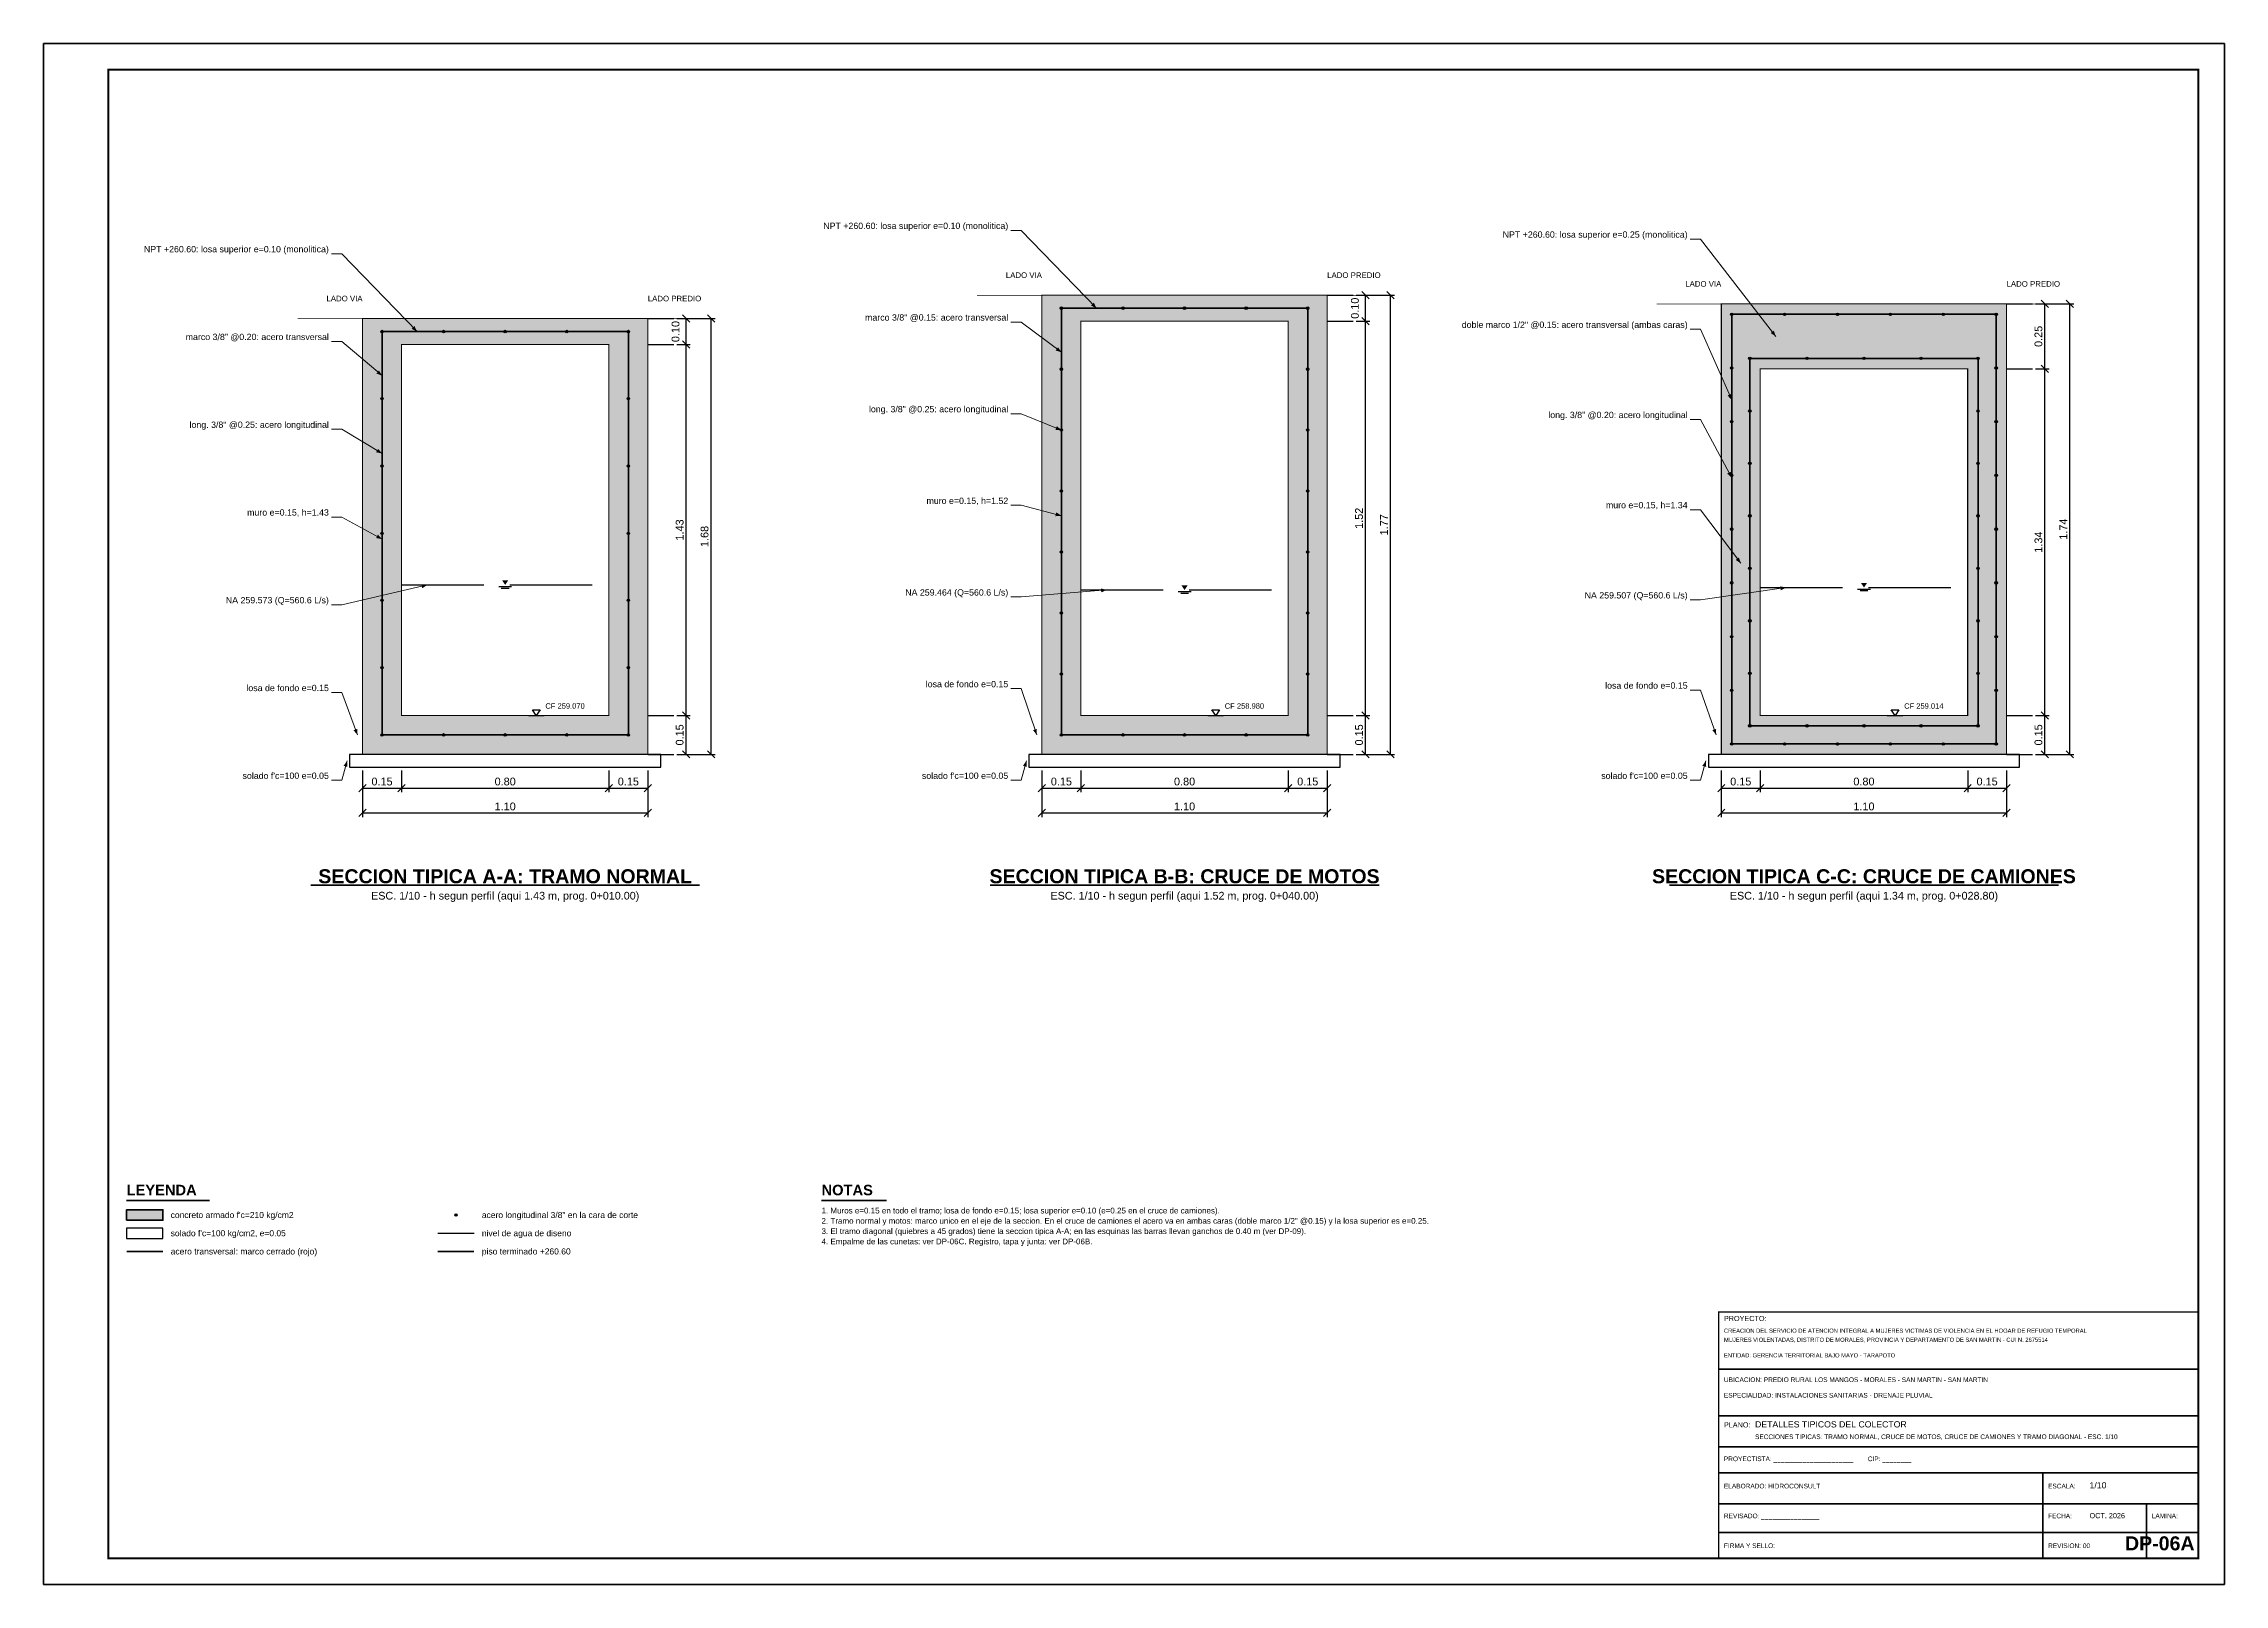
# Model space of a CAD drawing. Header units: metres. Extents: x 349021 to 349543, y 9281040 to 9281959.
# Drawn here: x 349180.98 to 349189.39, y 9281639.79 to 9281645.73 of the extents above; entities that cross this region are included whole.
import ezdxf
from ezdxf.enums import TextEntityAlignment as Align

# ---------------------------------------------------------------- set-up
doc = ezdxf.new("R2010")
doc.units = ezdxf.units.M
doc.header["$LTSCALE"] = 0.25
doc.linetypes.add('DASHED', pattern=[1.524, 1.27, -0.254])
for name, color, linetype, lineweight in [('ACERO', 1, 'CONTINUOUS', 35), ('AGUA', 150, 'DASHED', 25), ('CONCRETO', 250, 'CONTINUOUS', 50), ('COTAS', 94, 'CONTINUOUS', 18), ('LLAMADAS', 30, 'CONTINUOUS', 18), ('MARCO', 7, 'CONTINUOUS', 50), ('ROTULO', 7, 'CONTINUOUS', 35), ('TERRENO', 7, 'CONTINUOUS', 30), ('TITULOS', 160, 'CONTINUOUS', 35)]:
    doc.layers.add(name, color=color, linetype=linetype, lineweight=lineweight)
for name, color, linetype in [('ACERO-PUNTOS', 5, 'CONTINUOUS'), ('AGUA-SIMBOLO', 150, 'CONTINUOUS'), ('GUITARRA', 8, 'CONTINUOUS'), ('LEYENDA', 7, 'CONTINUOUS'), ('NIVELES', 7, 'CONTINUOUS'), ('ROTULO-TEXTO', 7, 'CONTINUOUS'), ('SOLADO', 8, 'CONTINUOUS'), ('TEXTOS', 7, 'CONTINUOUS'), ('TEXTOS-NOTAS', 7, 'CONTINUOUS')]:
    doc.layers.add(name, color=color, linetype=linetype)
doc.layers.add('CONCRETO-ACHURADO', color=8, linetype='CONTINUOUS', true_color=0xe2e2e2)
doc.styles.get("Standard").update_dxf_attribs({"font": 'arial.ttf'})
doc.styles.add('TITULOS', font='arialbd.ttf')
doc.dimstyles.new('COT-10', dxfattribs={"dimscale": 0.01, "dimtxt": 3, "dimasz": 2.2, "dimexe": 1.6, "dimexo": 1.2, "dimgap": 1, "dimtad": 1, "dimzin": 0, "dimdsep": 46, "dimtxsty": 'Standard', "dimtsz": 1.4, "dimcen": 2.5, "dimclrd": 256, "dimclre": 256, "dimclrt": 7, "dimazin": 3, "dimtfac": 1, "dimtmove": 0, "dimatfit": 3})

msp = doc.modelspace()

# ---------------------------------------------------------------- texts
at = {"layer": 'LEYENDA'}
for s, p in [("concreto armado f'c=210 kg/cm2", (349181.47, 9281641.214)), ('acero longitudinal 3/8" en la cara de corte', (349182.67, 9281641.214)), ("solado f'c=100 kg/cm2, e=0.05", (349181.47, 9281641.1438)), ('acero transversal: marco cerrado (rojo)', (349181.47, 9281641.0736)), ('piso terminado +260.60', (349182.67, 9281641.0736)), ('nivel de agua de diseno', (349182.67, 9281641.1438))]:
    msp.add_text(s, height=0.0234, dxfattribs=at).set_placement(p, align=Align.MIDDLE_LEFT)
at = {"layer": 'NIVELES'}
for s, p in [('CF 259.070', (349182.915, 9281643.166)), ('CF 258.980', (349185.535, 9281643.166)), ('CF 259.014', (349188.155, 9281643.166))]:
    msp.add_text(s, height=0.0208, dxfattribs=at).set_placement(p)
at = {"layer": 'ROTULO-TEXTO'}
for s, height, p in [('CREACION DEL SERVICIO DE ATENCION INTEGRAL A MUJERES VICTIMAS DE VIOLENCIA EN EL HOGAR DE REFUGIO TEMPORAL', 0.016, (349187.46, 9281640.76)), ('PROYECTO:', 0.02, (349187.46, 9281640.805)), ('MUJERES VIOLENTADAS, DISTRITO DE MORALES, PROVINCIA Y DEPARTAMENTO DE SAN MARTIN - CUI N. 2675514', 0.016, (349187.46, 9281640.725)), ('ENTIDAD: GERENCIA TERRITORIAL BAJO MAYO - TARAPOTO', 0.016, (349187.46, 9281640.665)), ('UBICACION: PREDIO RURAL LOS MANGOS - MORALES - SAN MARTIN - SAN MARTIN', 0.018, (349187.46, 9281640.57)), ('ESPECIALIDAD: INSTALACIONES SANITARIAS - DRENAJE PLUVIAL', 0.018, (349187.46, 9281640.51)), ('PLANO:', 0.02, (349187.46, 9281640.395)), ('DETALLES TIPICOS DEL COLECTOR', 0.024, (349187.58, 9281640.395)), ('SECCIONES TIPICAS: TRAMO NORMAL, CRUCE DE MOTOS, CRUCE DE CAMIONES Y TRAMO DIAGONAL - ESC. 1/10', 0.018, (349187.58, 9281640.35)), ('PROYECTISTA: ______________________        CIP: ________', 0.018, (349187.46, 9281640.265)), ('ELABORADO: HIDROCONSULT', 0.018, (349187.46, 9281640.16)), ('ESCALA:', 0.018, (349188.71, 9281640.16)), ('1/10', 0.024, (349188.87, 9281640.16)), ('REVISADO: ________________', 0.018, (349187.46, 9281640.045)), ('FECHA:', 0.018, (349188.71, 9281640.045)), ('OCT. 2026', 0.02, (349188.87, 9281640.045)), ('LAMINA:', 0.018, (349189.11, 9281640.045)), ('FIRMA Y SELLO:', 0.018, (349187.46, 9281639.93)), ('REVISION: 00', 0.018, (349188.71, 9281639.93))]:
    msp.add_text(s, height=height, dxfattribs=at).set_placement(p)
at = {"layer": 'TEXTOS'}
for s, p in [('NPT +260.60: losa superior e=0.10 (monolitica)', (349184.7, 9281645.0154)), ('NPT +260.60: losa superior e=0.10 (monolitica)', (349182.08, 9281644.9254)), ('NPT +260.60: losa superior e=0.25 (monolitica)', (349187.32, 9281644.9818)), ('marco 3/8" @0.20: acero transversal', (349182.08, 9281644.5871)), ('marco 3/8" @0.15: acero transversal', (349184.7, 9281644.6621)), ('doble marco 1/2" @0.15: acero transversal (ambas caras)', (349187.32, 9281644.6341)), ('long. 3/8" @0.25: acero longitudinal', (349182.08, 9281644.2487)), ('long. 3/8" @0.25: acero longitudinal', (349184.7, 9281644.3087)), ('long. 3/8" @0.20: acero longitudinal', (349187.32, 9281644.2863)), ('muro e=0.15, h=1.52', (349184.7, 9281643.9554)), ('muro e=0.15, h=1.34', (349187.32, 9281643.9386)), ('muro e=0.15, h=1.43', (349182.08, 9281643.9104)), ('NA 259.464 (Q=560.6 L/s)', (349184.7, 9281643.6021)), ('NA 259.507 (Q=560.6 L/s)', (349187.32, 9281643.5909)), ('NA 259.573 (Q=560.6 L/s)', (349182.08, 9281643.5721)), ('losa de fondo e=0.15', (349184.7, 9281643.2487)), ('losa de fondo e=0.15', (349187.32, 9281643.2431)), ('losa de fondo e=0.15', (349182.08, 9281643.2337)), ("solado f'c=100 e=0.05", (349182.08, 9281642.8954)), ("solado f'c=100 e=0.05", (349184.7, 9281642.8954)), ("solado f'c=100 e=0.05", (349187.32, 9281642.8954))]:
    msp.add_text(s, height=0.0243, dxfattribs=at).set_placement(p, align=Align.RIGHT)
for p in [(349184.83, 9281644.82), (349187.45, 9281644.7864), (349182.21, 9281644.73)]:
    msp.add_text('LADO VIA', height=0.0216, dxfattribs=at).set_placement(p, align=Align.BOTTOM_RIGHT)
for p in [(349185.93, 9281644.82), (349188.55, 9281644.7864), (349183.31, 9281644.73)]:
    msp.add_text('LADO PREDIO', height=0.0216, dxfattribs=at).set_placement(p, align=Align.BOTTOM_LEFT)
for s, p in [('ESC. 1/10 - h segun perfil (aqui 1.43 m, prog. 0+010.00)', (349182.76, 9281642.445)), ('ESC. 1/10 - h segun perfil (aqui 1.52 m, prog. 0+040.00)', (349185.38, 9281642.445)), ('ESC. 1/10 - h segun perfil (aqui 1.34 m, prog. 0+028.80)', (349188, 9281642.445))]:
    msp.add_text(s, height=0.0297, dxfattribs=at).set_placement(p, align=Align.MIDDLE_CENTER)
at = {"layer": 'TEXTOS-NOTAS'}
for s, p in [('3. El tramo diagonal (quiebres a 45 grados) tiene la seccion tipica A-A; en las esquinas las barras llevan ganchos de 0.40 m (ver DP-09).', (349183.98, 9281641.1407)), ('2. Tramo normal y motos: marco unico en el eje de la seccion. En el cruce de camiones el acero va en ambas caras (doble marco 1/2" @0.15) y la losa superior es e=0.25.', (349183.98, 9281641.1803)), ('1. Muros e=0.15 en todo el tramo; losa de fondo e=0.15; losa superior e=0.10 (e=0.25 en el cruce de camiones).', (349183.98, 9281641.22)), ('4. Empalme de las cunetas: ver DP-06C. Registro, tapa y junta: ver DP-06B.', (349183.98, 9281641.101))]:
    msp.add_text(s, height=0.0221, dxfattribs=at).set_placement(p)
at = {"layer": 'TITULOS', "style": 'TITULOS'}
for s, p in [('SECCION TIPICA A-A: TRAMO NORMAL', (349182.76, 9281642.52)), ('SECCION TIPICA B-B: CRUCE DE MOTOS', (349185.38, 9281642.52)), ('SECCION TIPICA C-C: CRUCE DE CAMIONES', (349188, 9281642.52))]:
    msp.add_text(s, height=0.054, dxfattribs=at).set_placement(p, align=Align.MIDDLE_CENTER)
for s, p in [('LEYENDA', (349181.3, 9281641.29)), ('NOTAS', (349183.98, 9281641.29))]:
    msp.add_text(s, height=0.0405, dxfattribs=at).set_placement(p)
msp.add_text('DP-06A', height=0.054, dxfattribs=at).set_placement((349189.275, 9281639.905), align=Align.BOTTOM_RIGHT)

# ---------------------------------------------------------------- blocks, each defined once
blk = doc.blocks.new('ACERO-38')
at = {"layer": 'ACERO-PUNTOS'}
h = blk.add_hatch(color=5, dxfattribs=at)
h.dxf.hatch_style = 1
h.paths.add_polyline_path([(-0.00475, 0, 1), (0.00475, 0, 1)])
at = {"layer": 'ACERO-PUNTOS', "color": 5}
blk.add_circle((0, 0), 0.00475, dxfattribs=at)
blk = doc.blocks.new('SIMB-AGUA')
at = {"layer": 'AGUA-SIMBOLO'}
for p, q in [((-2.5, -0.6), (2.5, -0.6)), ((-1.5, -1.2), (1.5, -1.2))]:
    blk.add_line(p, q, dxfattribs=at)
blk.add_solid([(0, 0), (-1.2, 1.8), (1.2, 1.8)], dxfattribs=at)
blk = doc.blocks.new('SIMB-NIVEL')
at = {"layer": 'NIVELES'}
blk.add_line((-3, 0), (3, 0), dxfattribs=at)
blk.add_lwpolyline([(0, 0), (-1.5, 2.2), (1.5, 2.2)], close=True, dxfattribs=at)
blk = doc.blocks.new('_OBLIQUE')
at = {"color": 0, "linetype": 'BYBLOCK'}
blk.add_line((-0.5, -0.5), (0.5, 0.5), dxfattribs=at)
blk = doc.blocks.new('*D116')
for p, q in [((349188.662, 9281644.4764), (349188.714, 9281644.4764)), ((349188.698, 9281643.14), (349188.698, 9281644.4764)), ((349188.662, 9281643.14), (349188.714, 9281643.14))]:
    blk.add_line(p, q)
at = {"layer": 'Defpoints'}
for p in [(349188.65, 9281644.4764), (349188.65, 9281643.14), (349188.698, 9281643.14)]:
    blk.add_point(p, dxfattribs=at)
at = {"layer": 'COTAS', "xscale": 0.027999999999999997, "yscale": 0.027999999999999997, "rotation": 90}
for p in [(349188.698, 9281644.4764), (349188.698, 9281643.14)]:
    blk.add_blockref('_OBLIQUE', p, dxfattribs=at)
at = {"layer": 'COTAS', "color": 7, "insert": (349188.673, 9281643.8082), "char_height": 0.03, "attachment_point": 5, "rotation": 90}
blk.add_mtext('1.34', dxfattribs=at)
blk = doc.blocks.new('*D117')
for p, q in [((349188.662, 9281644.7264), (349188.714, 9281644.7264)), ((349188.698, 9281644.4764), (349188.698, 9281644.7264)), ((349188.662, 9281644.4764), (349188.714, 9281644.4764))]:
    blk.add_line(p, q)
at = {"layer": 'Defpoints'}
for p in [(349188.65, 9281644.7264), (349188.65, 9281644.4764), (349188.698, 9281644.4764)]:
    blk.add_point(p, dxfattribs=at)
at = {"layer": 'COTAS', "xscale": 0.027999999999999997, "yscale": 0.027999999999999997, "rotation": 90}
for p in [(349188.698, 9281644.7264), (349188.698, 9281644.4764)]:
    blk.add_blockref('_OBLIQUE', p, dxfattribs=at)
at = {"layer": 'COTAS', "color": 7, "insert": (349188.673, 9281644.6014), "char_height": 0.03, "attachment_point": 5, "rotation": 90}
blk.add_mtext('0.25', dxfattribs=at)
blk = doc.blocks.new('*D118')
for p, q in [((349188.662, 9281644.7264), (349188.81, 9281644.7264)), ((349188.794, 9281642.99), (349188.794, 9281644.7264)), ((349188.662, 9281642.99), (349188.81, 9281642.99))]:
    blk.add_line(p, q)
at = {"layer": 'Defpoints'}
for p in [(349188.65, 9281644.7264), (349188.65, 9281642.99), (349188.794, 9281642.99)]:
    blk.add_point(p, dxfattribs=at)
at = {"layer": 'COTAS', "xscale": 0.027999999999999997, "yscale": 0.027999999999999997, "rotation": 90}
for p in [(349188.794, 9281644.7264), (349188.794, 9281642.99)]:
    blk.add_blockref('_OBLIQUE', p, dxfattribs=at)
at = {"layer": 'COTAS', "color": 7, "insert": (349188.769, 9281643.8582), "char_height": 0.03, "attachment_point": 5, "rotation": 90}
blk.add_mtext('1.74', dxfattribs=at)

# ---------------------------------------------------------------- dimensions: what is measured, and where the dimension line sits
at = {"layer": 'COTAS'}
for base, p1, p2 in [((349186.078, 9281644.66), (349186.03, 9281644.66), (349186.03, 9281644.76)), ((349186.174, 9281642.99), (349186.03, 9281642.99), (349186.03, 9281644.76)), ((349183.458, 9281644.57), (349183.41, 9281644.57), (349183.41, 9281644.67)), ((349183.554, 9281642.99), (349183.41, 9281642.99), (349183.41, 9281644.67)), ((349186.078, 9281643.14), (349186.03, 9281643.14), (349186.03, 9281644.66)), ((349183.458, 9281643.14), (349183.41, 9281643.14), (349183.41, 9281644.57)), ((349183.458, 9281642.99), (349183.41, 9281642.99), (349183.41, 9281643.14)), ((349186.078, 9281642.99), (349186.03, 9281642.99), (349186.03, 9281643.14)), ((349188.698, 9281642.99), (349188.65, 9281642.99), (349188.65, 9281643.14))]:
    msp.add_linear_dim(base=base, p1=p1, p2=p2, angle=90, dimstyle='COT-10', dxfattribs=at).render()
for base, p1, p2, picture, middle in [((349188.698, 9281644.4764), (349188.65, 9281644.4764), (349188.65, 9281644.7264), '*D117', (349188.673, 9281644.6014)), ((349188.794, 9281642.99), (349188.65, 9281642.99), (349188.65, 9281644.7264), '*D118', (349188.769, 9281643.8582)), ((349188.698, 9281643.14), (349188.65, 9281643.14), (349188.65, 9281644.4764), '*D116', (349188.673, 9281643.8082))]:
    dim = msp.add_linear_dim(base=base, p1=p1, p2=p2, angle=90, dimstyle='COT-10', dxfattribs=at)
    dim.commit()
    dim.dimension.update_dxf_attribs({"geometry": picture, "text_midpoint": middle})
for base, p1, p2 in [((349182.21, 9281642.86), (349182.21, 9281642.94), (349182.36, 9281642.94)), ((349182.21, 9281642.764), (349182.21, 9281642.94), (349183.31, 9281642.94)), ((349182.36, 9281642.86), (349182.36, 9281642.94), (349183.16, 9281642.94)), ((349183.16, 9281642.86), (349183.16, 9281642.94), (349183.31, 9281642.94)), ((349184.83, 9281642.86), (349184.83, 9281642.94), (349184.98, 9281642.94)), ((349184.83, 9281642.764), (349184.83, 9281642.94), (349185.93, 9281642.94)), ((349184.98, 9281642.86), (349184.98, 9281642.94), (349185.78, 9281642.94)), ((349185.78, 9281642.86), (349185.78, 9281642.94), (349185.93, 9281642.94)), ((349187.45, 9281642.86), (349187.45, 9281642.94), (349187.6, 9281642.94)), ((349187.45, 9281642.764), (349187.45, 9281642.94), (349188.55, 9281642.94)), ((349187.6, 9281642.86), (349187.6, 9281642.94), (349188.4, 9281642.94)), ((349188.4, 9281642.86), (349188.4, 9281642.94), (349188.55, 9281642.94))]:
    msp.add_linear_dim(base=base, p1=p1, p2=p2, dimstyle='COT-10', dxfattribs=at).render()

# ---------------------------------------------------------------- hatches: boundary and pattern name
at = {"layer": 'CONCRETO-ACHURADO', "true_color": 0xe2e2e2}
h = msp.add_hatch(color=7, dxfattribs=at)
h.dxf.hatch_style = 1
h.paths.add_polyline_path([(349184.83, 9281644.66), (349185.93, 9281644.66), (349185.93, 9281644.76), (349184.83, 9281644.76)])
h = msp.add_hatch(color=7, dxfattribs=at)
h.dxf.hatch_style = 1
h.paths.add_polyline_path([(349187.45, 9281644.4764), (349188.55, 9281644.4764), (349188.55, 9281644.7264), (349187.45, 9281644.7264)])
h = msp.add_hatch(color=7, dxfattribs=at)
h.dxf.hatch_style = 1
h.paths.add_polyline_path([(349182.21, 9281644.57), (349183.31, 9281644.57), (349183.31, 9281644.67), (349182.21, 9281644.67)])
h = msp.add_hatch(color=7, dxfattribs=at)
h.dxf.hatch_style = 1
h.paths.add_polyline_path([(349184.83, 9281643.14), (349184.98, 9281643.14), (349184.98, 9281644.66), (349184.83, 9281644.66)])
h = msp.add_hatch(color=7, dxfattribs=at)
h.dxf.hatch_style = 1
h.paths.add_polyline_path([(349185.78, 9281643.14), (349185.93, 9281643.14), (349185.93, 9281644.66), (349185.78, 9281644.66)])
h = msp.add_hatch(color=7, dxfattribs=at)
h.dxf.hatch_style = 1
h.paths.add_polyline_path([(349182.21, 9281643.14), (349182.36, 9281643.14), (349182.36, 9281644.57), (349182.21, 9281644.57)])
h = msp.add_hatch(color=7, dxfattribs=at)
h.dxf.hatch_style = 1
h.paths.add_polyline_path([(349183.16, 9281643.14), (349183.31, 9281643.14), (349183.31, 9281644.57), (349183.16, 9281644.57)])
h = msp.add_hatch(color=7, dxfattribs=at)
h.dxf.hatch_style = 1
h.paths.add_polyline_path([(349187.45, 9281643.14), (349187.6, 9281643.14), (349187.6, 9281644.4764), (349187.45, 9281644.4764)])
h = msp.add_hatch(color=7, dxfattribs=at)
h.dxf.hatch_style = 1
h.paths.add_polyline_path([(349188.4, 9281643.14), (349188.55, 9281643.14), (349188.55, 9281644.4764), (349188.4, 9281644.4764)])
h = msp.add_hatch(color=7, dxfattribs=at)
h.dxf.hatch_style = 1
h.paths.add_polyline_path([(349182.21, 9281642.99), (349183.31, 9281642.99), (349183.31, 9281643.14), (349182.21, 9281643.14)])
h = msp.add_hatch(color=7, dxfattribs=at)
h.dxf.hatch_style = 1
h.paths.add_polyline_path([(349184.83, 9281642.99), (349185.93, 9281642.99), (349185.93, 9281643.14), (349184.83, 9281643.14)])
h = msp.add_hatch(color=7, dxfattribs=at)
h.dxf.hatch_style = 1
h.paths.add_polyline_path([(349187.45, 9281642.99), (349188.55, 9281642.99), (349188.55, 9281643.14), (349187.45, 9281643.14)])
h = msp.add_hatch(color=7, dxfattribs=at)
h.dxf.hatch_style = 1
h.paths.add_polyline_path([(349181.3, 9281641.194), (349181.44, 9281641.194), (349181.44, 9281641.234), (349181.3, 9281641.234)])

# ---------------------------------------------------------------- linework, layer by layer
at = {"layer": 'ACERO'}
for points in [[(349184.905, 9281643.065), (349185.855, 9281643.065), (349185.855, 9281644.71), (349184.905, 9281644.71)], [(349182.285, 9281643.065), (349183.235, 9281643.065), (349183.235, 9281644.62), (349182.285, 9281644.62)], [(349187.49, 9281643.03), (349188.51, 9281643.03), (349188.51, 9281644.6864), (349187.49, 9281644.6864)], [(349187.56, 9281643.1), (349188.44, 9281643.1), (349188.44, 9281644.5164), (349187.56, 9281644.5164)]]:
    msp.add_lwpolyline(points, close=True, dxfattribs=at)
at = {"layer": 'ACERO', "const_width": 0.007}
msp.add_lwpolyline([(349181.3, 9281641.0736), (349181.44, 9281641.0736)], dxfattribs=at)
at = {"layer": 'AGUA'}
for p, q in [((349182.36, 9281643.643), (349183.16, 9281643.643)), ((349184.98, 9281643.6238), (349185.78, 9281643.6238)), ((349187.6, 9281643.6332), (349188.4, 9281643.6332)), ((349182.5, 9281641.1438), (349182.64, 9281641.1438))]:
    msp.add_line(p, q, dxfattribs=at)
at = {"layer": 'CONCRETO', "const_width": 0.004}
for points in [[(349184.83, 9281642.99), (349185.93, 9281642.99), (349185.93, 9281644.76), (349184.83, 9281644.76)], [(349187.45, 9281642.99), (349188.55, 9281642.99), (349188.55, 9281644.7264), (349187.45, 9281644.7264)], [(349182.21, 9281642.99), (349183.31, 9281642.99), (349183.31, 9281644.67), (349182.21, 9281644.67)], [(349184.98, 9281643.14), (349185.78, 9281643.14), (349185.78, 9281644.66), (349184.98, 9281644.66)], [(349182.36, 9281643.14), (349183.16, 9281643.14), (349183.16, 9281644.57), (349182.36, 9281644.57)], [(349187.6, 9281643.14), (349188.4, 9281643.14), (349188.4, 9281644.4764), (349187.6, 9281644.4764)]]:
    msp.add_lwpolyline(points, close=True, dxfattribs=at)
at = {"layer": 'CONCRETO'}
msp.add_lwpolyline([(349181.3, 9281641.194), (349181.44, 9281641.194), (349181.44, 9281641.234), (349181.3, 9281641.234)], close=True, dxfattribs=at)
at = {"layer": 'GUITARRA'}
for p, q in [((349185.93, 9281644.76), (349186.03, 9281644.76)), ((349188.55, 9281644.7264), (349188.65, 9281644.7264)), ((349183.31, 9281644.67), (349183.41, 9281644.67)), ((349185.93, 9281644.66), (349186.03, 9281644.66)), ((349183.31, 9281644.57), (349183.41, 9281644.57)), ((349188.55, 9281644.4764), (349188.65, 9281644.4764)), ((349183.31, 9281643.14), (349183.41, 9281643.14)), ((349185.93, 9281643.14), (349186.03, 9281643.14)), ((349188.55, 9281643.14), (349188.65, 9281643.14)), ((349183.31, 9281642.99), (349183.41, 9281642.99)), ((349185.93, 9281642.99), (349186.03, 9281642.99)), ((349188.55, 9281642.99), (349188.65, 9281642.99))]:
    msp.add_line(p, q, dxfattribs=at)
at = {"layer": 'LLAMADAS'}
for p, q in [((349184.71, 9281645.01), (349184.75, 9281645.01)), ((349184.75, 9281645.01), (349185.04, 9281644.71)), ((349187.33, 9281644.9764), (349187.37, 9281644.9764)), ((349187.37, 9281644.9764), (349187.66, 9281644.6014)), ((349182.09, 9281644.92), (349182.13, 9281644.92)), ((349182.13, 9281644.92), (349182.42, 9281644.62)), ((349184.71, 9281644.6567), (349184.75, 9281644.6567)), ((349184.75, 9281644.6567), (349184.905, 9281644.54)), ((349187.33, 9281644.6287), (349187.37, 9281644.6287)), ((349187.37, 9281644.6287), (349187.49, 9281644.3564)), ((349182.09, 9281644.5817), (349182.13, 9281644.5817)), ((349182.13, 9281644.5817), (349182.285, 9281644.45)), ((349184.71, 9281644.3033), (349184.75, 9281644.3033)), ((349184.75, 9281644.3033), (349184.905, 9281644.24)), ((349187.33, 9281644.2809), (349187.37, 9281644.2809)), ((349187.37, 9281644.2809), (349187.49, 9281644.0564)), ((349182.09, 9281644.2433), (349182.13, 9281644.2433)), ((349182.13, 9281644.2433), (349182.285, 9281644.15)), ((349184.71, 9281643.95), (349184.75, 9281643.95)), ((349184.75, 9281643.95), (349184.905, 9281643.91)), ((349182.09, 9281643.905), (349182.13, 9281643.905)), ((349182.13, 9281643.905), (349182.285, 9281643.82)), ((349187.33, 9281643.9332), (349187.37, 9281643.9332)), ((349187.37, 9281643.9332), (349187.525, 9281643.7264)), ((349182.13, 9281643.5667), (349182.46, 9281643.643)), ((349184.75, 9281643.5967), (349185.08, 9281643.6238)), ((349187.37, 9281643.5855), (349187.7, 9281643.6332)), ((349182.09, 9281643.5667), (349182.13, 9281643.5667)), ((349184.71, 9281643.5967), (349184.75, 9281643.5967)), ((349187.33, 9281643.5855), (349187.37, 9281643.5855)), ((349182.09, 9281643.2283), (349182.13, 9281643.2283)), ((349182.13, 9281643.2283), (349182.19, 9281643.065)), ((349184.71, 9281643.2433), (349184.75, 9281643.2433)), ((349184.75, 9281643.2433), (349184.81, 9281643.065)), ((349187.33, 9281643.2377), (349187.37, 9281643.2377)), ((349187.37, 9281643.2377), (349187.43, 9281643.065)), ((349182.13, 9281642.89), (349182.15, 9281642.965)), ((349184.75, 9281642.89), (349184.77, 9281642.965)), ((349187.37, 9281642.89), (349187.39, 9281642.965)), ((349182.09, 9281642.89), (349182.13, 9281642.89)), ((349184.71, 9281642.89), (349184.75, 9281642.89)), ((349187.33, 9281642.89), (349187.37, 9281642.89))]:
    msp.add_line(p, q, dxfattribs=at)
for points in [[(349185.04, 9281644.71), (349185.0302, 9281644.7312), (349185.0192, 9281644.7205)], [(349182.42, 9281644.62), (349182.4102, 9281644.6412), (349182.3992, 9281644.6305)], [(349187.66, 9281644.6014), (349187.6526, 9281644.6235), (349187.6405, 9281644.6141)], [(349184.905, 9281644.54), (349184.8921, 9281644.5594), (349184.8828, 9281644.5471)], [(349182.285, 9281644.45), (349182.2732, 9281644.4701), (349182.2632, 9281644.4584)], [(349187.49, 9281644.3564), (349187.4882, 9281644.3796), (349187.4741, 9281644.3734)], [(349184.905, 9281644.24), (349184.8875, 9281644.2554), (349184.8817, 9281644.2412)], [(349182.285, 9281644.15), (349182.2701, 9281644.1679), (349182.2622, 9281644.1548)], [(349187.49, 9281644.0564), (349187.4864, 9281644.0794), (349187.4728, 9281644.0722)], [(349184.905, 9281643.91), (349184.8856, 9281643.923), (349184.8818, 9281643.908)], [(349182.285, 9281643.82), (349182.2694, 9281643.8373), (349182.262, 9281643.8238)], [(349187.525, 9281643.7264), (349187.518, 9281643.7486), (349187.5056, 9281643.7394)], [(349182.46, 9281643.643), (349182.4368, 9281643.6455), (349182.4403, 9281643.6305)], [(349185.08, 9281643.6238), (349185.0574, 9281643.6296), (349185.0587, 9281643.6143)], [(349187.7, 9281643.6332), (349187.6771, 9281643.6377), (349187.6793, 9281643.6225)], [(349182.19, 9281643.065), (349182.1896, 9281643.0883), (349182.1752, 9281643.083)], [(349184.81, 9281643.065), (349184.8103, 9281643.0883), (349184.7957, 9281643.0834)], [(349187.43, 9281643.065), (349187.4301, 9281643.0883), (349187.4155, 9281643.0833)], [(349182.15, 9281642.965), (349182.1369, 9281642.9457), (349182.1518, 9281642.9418)], [(349184.77, 9281642.965), (349184.7569, 9281642.9457), (349184.7718, 9281642.9418)], [(349187.39, 9281642.965), (349187.3769, 9281642.9457), (349187.3918, 9281642.9418)]]:
    msp.add_solid(points, dxfattribs=at)
at = {"layer": 'MARCO'}
msp.add_lwpolyline([(349180.98, 9281639.79), (349189.39, 9281639.79), (349189.39, 9281645.73), (349180.98, 9281645.73)], close=True, dxfattribs=at)
at = {"layer": 'MARCO', "const_width": 0.008}
msp.add_lwpolyline([(349181.23, 9281639.89), (349189.29, 9281639.89), (349189.29, 9281645.63), (349181.23, 9281645.63)], close=True, dxfattribs=at)
at = {"layer": 'ROTULO'}
for p, q in [((349187.44, 9281640.62), (349189.29, 9281640.62)), ((349187.44, 9281640.44), (349189.29, 9281640.44)), ((349187.44, 9281640.32), (349189.29, 9281640.32)), ((349187.44, 9281640.22), (349189.29, 9281640.22)), ((349188.69, 9281640.22), (349188.69, 9281639.89)), ((349187.44, 9281640.1), (349189.29, 9281640.1)), ((349189.09, 9281640.1), (349189.09, 9281639.89)), ((349187.44, 9281639.99), (349189.29, 9281639.99))]:
    msp.add_line(p, q, dxfattribs=at)
at = {"layer": 'ROTULO', "const_width": 0.005}
msp.add_lwpolyline([(349187.44, 9281639.89), (349189.29, 9281639.89), (349189.29, 9281640.84), (349187.44, 9281640.84)], close=True, dxfattribs=at)
at = {"layer": 'SOLADO'}
for points in [[(349182.16, 9281642.94), (349183.36, 9281642.94), (349183.36, 9281642.99), (349182.16, 9281642.99)], [(349184.78, 9281642.94), (349185.98, 9281642.94), (349185.98, 9281642.99), (349184.78, 9281642.99)], [(349187.4, 9281642.94), (349188.6, 9281642.94), (349188.6, 9281642.99), (349187.4, 9281642.99)], [(349181.3, 9281641.1238), (349181.44, 9281641.1238), (349181.44, 9281641.1638), (349181.3, 9281641.1638)]]:
    msp.add_lwpolyline(points, close=True, dxfattribs=at)
at = {"layer": 'TERRENO'}
for points, const_width in [([(349184.58, 9281644.76), (349184.83, 9281644.76)], 0.003), ([(349185.93, 9281644.76), (349186.18, 9281644.76)], 0.003), ([(349187.2, 9281644.7264), (349187.45, 9281644.7264)], 0.003), ([(349188.55, 9281644.7264), (349188.8, 9281644.7264)], 0.003), ([(349181.96, 9281644.67), (349182.21, 9281644.67)], 0.003), ([(349183.31, 9281644.67), (349183.56, 9281644.67)], 0.003), ([(349182.5, 9281641.0736), (349182.64, 9281641.0736)], 0.007)]:
    msp.add_lwpolyline(points, dxfattribs=dict(at, const_width=const_width))
at = {"layer": 'TITULOS'}
for p, q in [((349182.01, 9281642.485), (349183.51, 9281642.485)), ((349184.63, 9281642.485), (349186.13, 9281642.485)), ((349187.25, 9281642.485), (349188.75, 9281642.485)), ((349181.3, 9281641.27), (349181.62, 9281641.27)), ((349183.98, 9281641.27), (349184.23, 9281641.27))]:
    msp.add_line(p, q, dxfattribs=at)

# ---------------------------------------------------------------- block references
for p in [(349184.905, 9281644.71), (349185.1425, 9281644.71), (349185.38, 9281644.71), (349185.6175, 9281644.71), (349185.855, 9281644.71), (349182.285, 9281644.62), (349182.5225, 9281644.62), (349182.76, 9281644.62), (349182.9975, 9281644.62), (349183.235, 9281644.62), (349187.49, 9281644.6864), (349187.694, 9281644.6864), (349187.898, 9281644.6864), (349188.102, 9281644.6864), (349188.306, 9281644.6864), (349188.51, 9281644.6864), (349184.905, 9281644.475), (349185.855, 9281644.475), (349187.49, 9281644.4794), (349187.56, 9281644.5164), (349187.78, 9281644.5164), (349188, 9281644.5164), (349188.22, 9281644.5164), (349188.44, 9281644.5164), (349188.51, 9281644.4794), (349182.285, 9281644.3608), (349183.235, 9281644.3608), (349187.49, 9281644.2723), (349187.56, 9281644.3141), (349188.44, 9281644.3141), (349188.51, 9281644.2723), (349184.905, 9281644.24), (349185.855, 9281644.24), (349182.285, 9281644.1017), (349183.235, 9281644.1017), (349187.56, 9281644.1117), (349188.44, 9281644.1117), (349187.49, 9281644.0653), (349188.51, 9281644.0653), (349184.905, 9281644.005), (349185.855, 9281644.005), (349187.49, 9281643.8582), (349187.56, 9281643.9094), (349188.44, 9281643.9094), (349188.51, 9281643.8582), (349182.285, 9281643.8425), (349183.235, 9281643.8425), (349184.905, 9281643.77), (349185.855, 9281643.77), (349187.56, 9281643.707), (349188.44, 9281643.707), (349187.49, 9281643.6511), (349188.51, 9281643.6511), (349182.285, 9281643.5833), (349183.235, 9281643.5833), (349184.905, 9281643.535), (349185.855, 9281643.535), (349187.49, 9281643.4441), (349187.56, 9281643.5047), (349188.44, 9281643.5047), (349188.51, 9281643.4441), (349182.285, 9281643.3242), (349183.235, 9281643.3242), (349184.905, 9281643.3), (349185.855, 9281643.3), (349187.56, 9281643.3023), (349188.44, 9281643.3023), (349187.49, 9281643.2371), (349188.51, 9281643.2371), (349187.56, 9281643.1), (349187.78, 9281643.1), (349188, 9281643.1), (349188.22, 9281643.1), (349188.44, 9281643.1), (349182.285, 9281643.065), (349182.5225, 9281643.065), (349182.76, 9281643.065), (349182.9975, 9281643.065), (349183.235, 9281643.065), (349184.905, 9281643.065), (349185.1425, 9281643.065), (349185.38, 9281643.065), (349185.6175, 9281643.065), (349185.855, 9281643.065), (349187.49, 9281643.03), (349187.694, 9281643.03), (349187.898, 9281643.03), (349188.102, 9281643.03), (349188.306, 9281643.03), (349188.51, 9281643.03)]:
    msp.add_blockref('ACERO-38', p)
at = {"xscale": 0.01, "yscale": 0.01}
for p in [(349182.76, 9281643.643), (349185.38, 9281643.6238), (349188, 9281643.6332)]:
    msp.add_blockref('SIMB-AGUA', p, dxfattribs=at)
at = {"layer": 'ACERO-PUNTOS'}
msp.add_blockref('ACERO-38', (349182.57, 9281641.214), dxfattribs=at)
at = {"layer": 'NIVELES', "xscale": 0.01, "yscale": 0.01}
for p in [(349182.88, 9281643.14), (349185.5, 9281643.14), (349188.12, 9281643.14)]:
    msp.add_blockref('SIMB-NIVEL', p, dxfattribs=at)

msp.set_redraw_order([(e.dxf.handle, doc.entitydb.next_handle()) for e in msp.query("TEXT MTEXT ATTDEF DIMENSION ARC_DIMENSION")])  # texts and dimensions are drawn at this point

doc.saveas('drawing.dxf')
